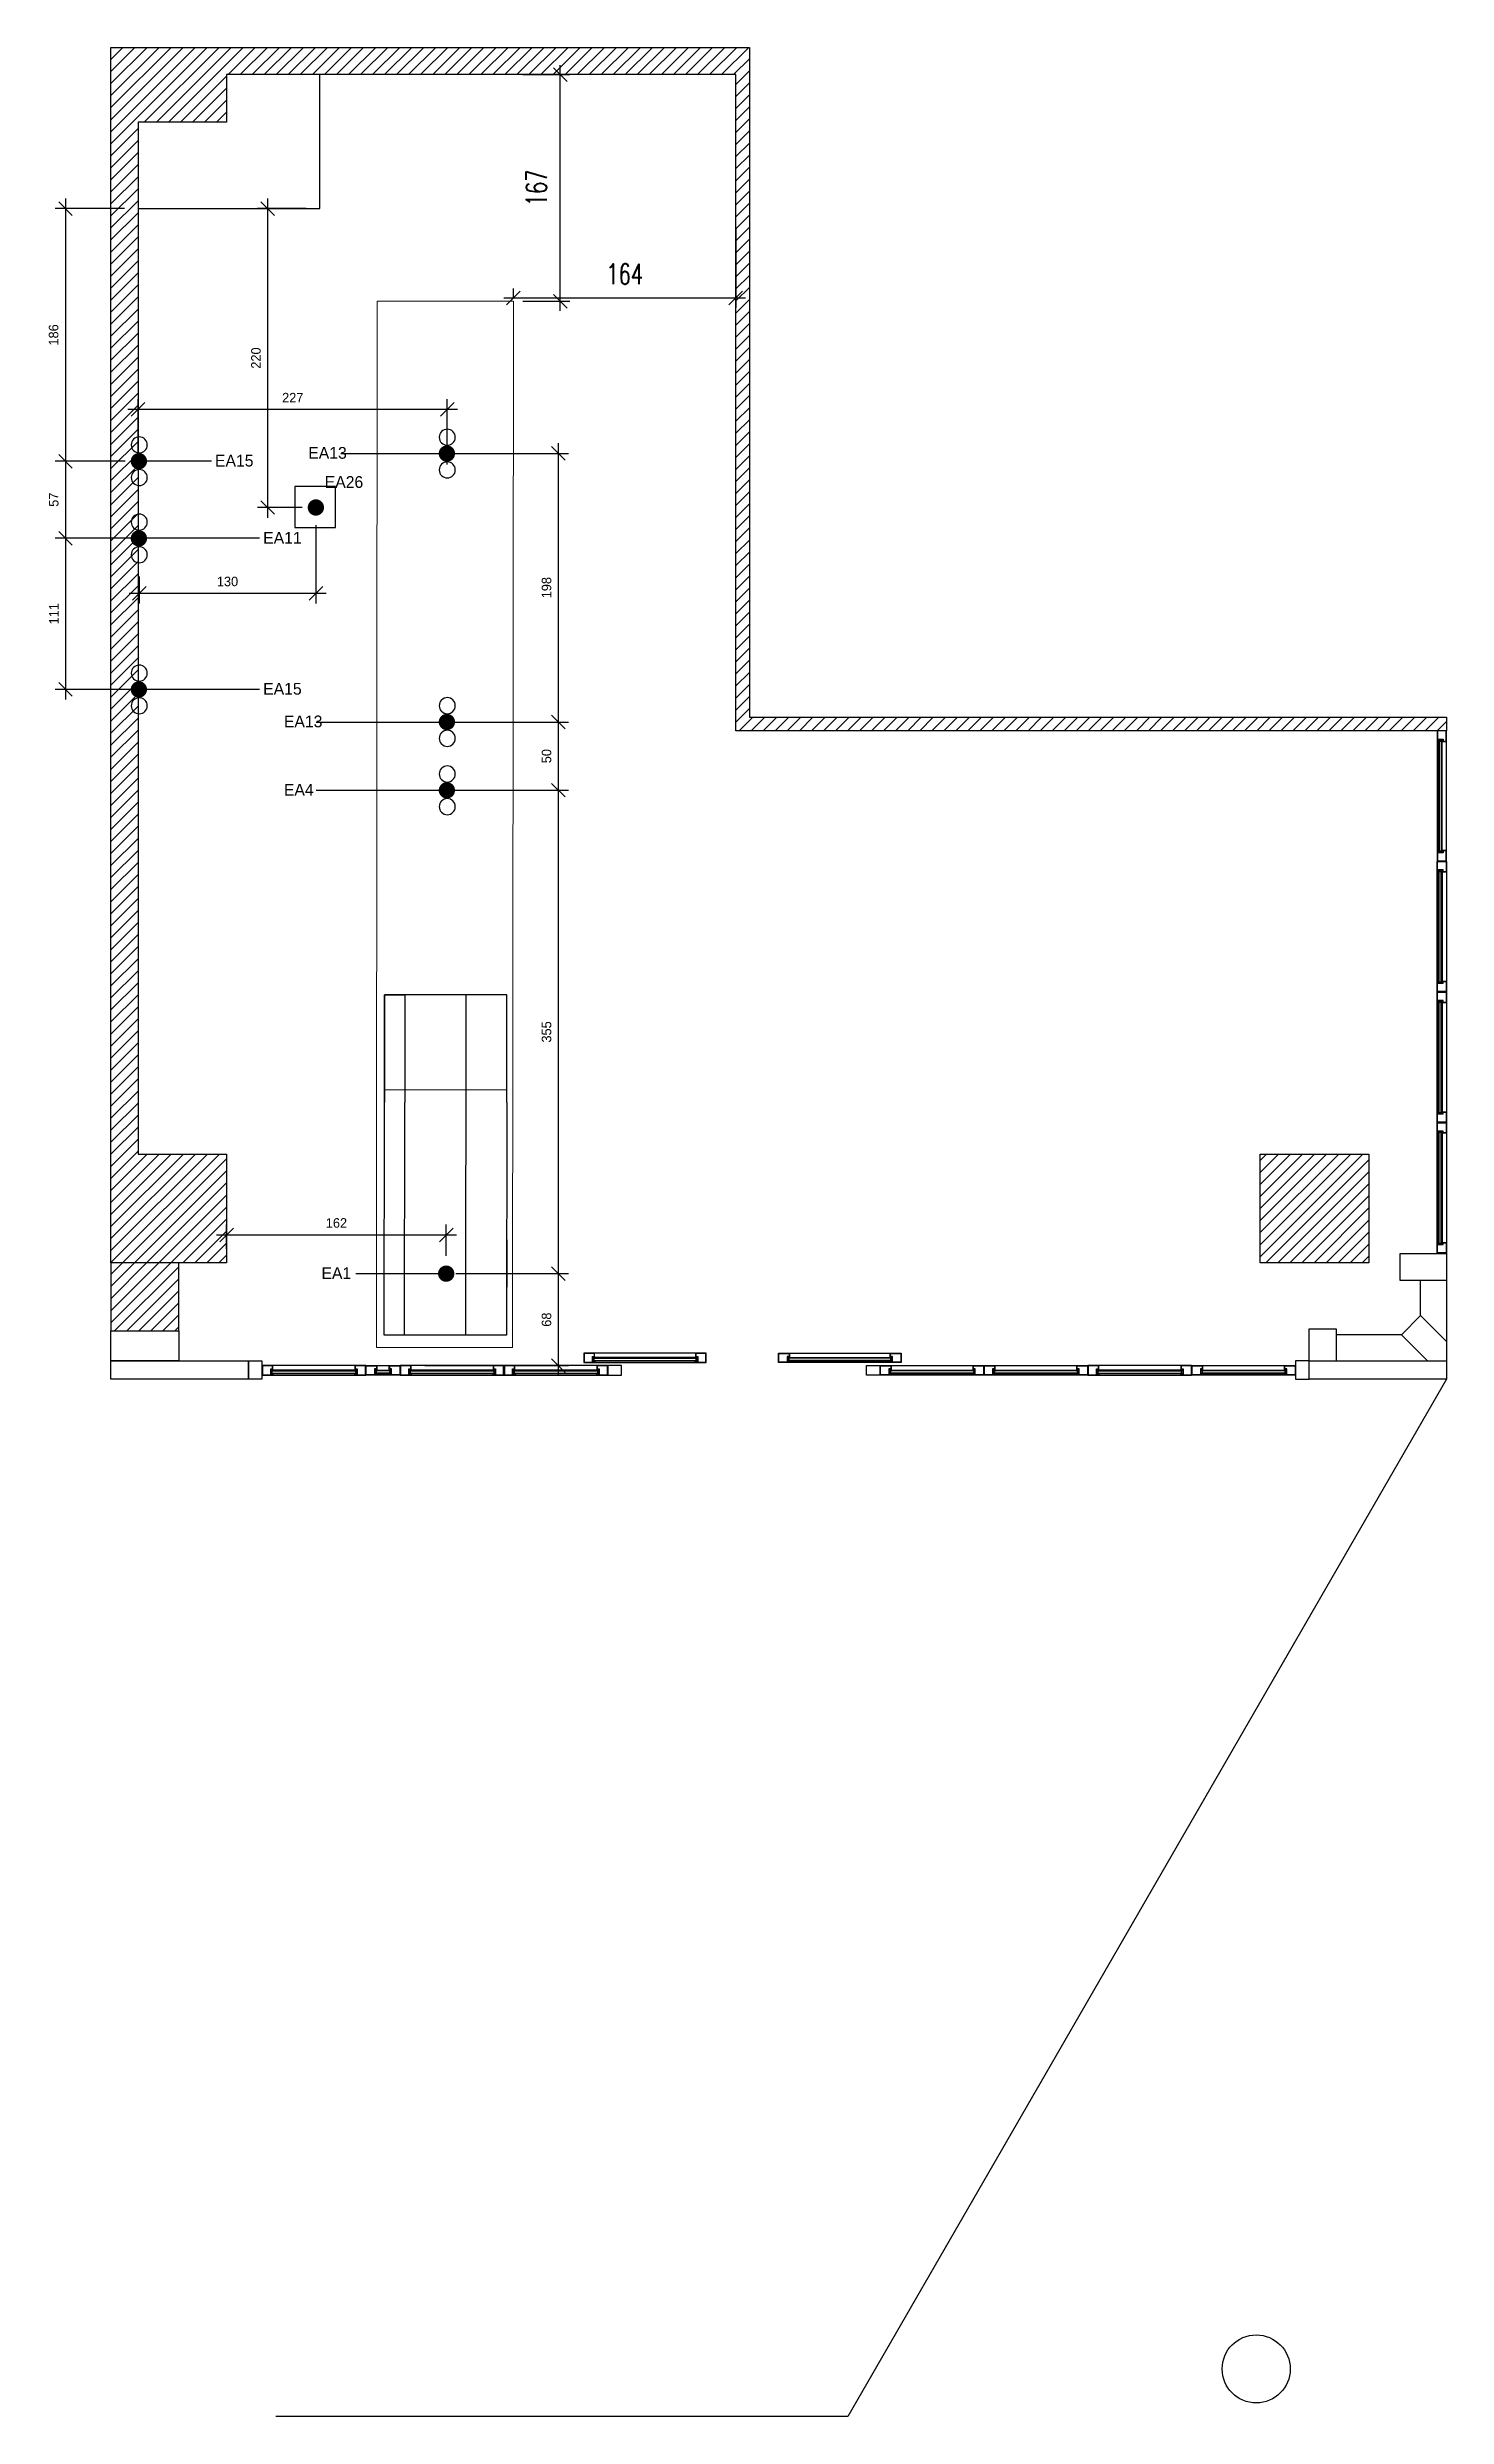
# Model space of a CAD drawing. Header units: centimetres. Extents: x 137745 to 146279, y 33619 to 36807.
# Drawn here: x 144434 to 145461, y 34345 to 36086 of the extents above; entities that cross this region are included whole.
import ezdxf

# ---------------------------------------------------------------- set-up
doc = ezdxf.new("R2010")
doc.units = ezdxf.units.CM
doc.header["$LTSCALE"] = 10
doc.header["$MEASUREMENT"] = 0
doc.header["$PDMODE"] = 3
doc.header["$PDSIZE"] = 20
doc.linetypes.add('DASHDOT', pattern=[25.4, 12.7, -6.35, 0, -6.35])
for name, color, linetype in [('141125_RT1$0$xref_4_vitrin_kaplama$0$2DCAM', 4, 'Continuous'), ('141125_RT1$0$xref_4_vitrin_kaplama$0$2DKONST2', 253, 'Continuous'), ('2DCAM', 6, 'Continuous'), ('cephe profil', 9, 'Continuous'), ('CG TASARIM LOGO', 7, 'Continuous'), ('LP-DIMENSION_INT_100', 51, 'Continuous'), ('S2000-002 Çizgi', 7, 'Continuous'), ('S2000-019 Su Tes İşaretler', 5, 'Continuous'), ('SIH', 4, 'Continuous'), ('SU', 152, 'Continuous'), ('wall', 255, 'Continuous'), ('zemin', 102, 'Continuous')]:
    doc.layers.add(name, color=color, linetype=linetype)
doc.layers.add('ARK_AHŞAP', color=45, linetype='Continuous', lineweight=15)
doc.styles.add('GP_A_104_0.00_REV09$0$TRdimension', font='simplex.shx', dxfattribs={"width": 0.7})
doc.styles.add('TAKSİM', font='GOTHIC.TTF', dxfattribs={"height": 7})
doc.dimstyles.new('AR_DIM_100', dxfattribs={"dimtxt": 7, "dimasz": 10, "dimexe": 7.5, "dimexo": 10, "dimgap": 5, "dimtad": 1, "dimtoh": 1, "dimdec": 0, "dimrnd": 0.5, "dimzin": 12, "dimdsep": 46, "dimtxsty": 'TAKSİM', "dimblk": 'OBLIQUE', "dimcen": 0.09, "dimdle": 7.5, "dimclrd": 256, "dimclre": 256, "dimclrt": 7, "dimadec": 0, "dimazin": 0, "dimtfac": 1, "dimtdec": 0, "dimtix": 1, "dimtofl": 0, "dimtmove": 0, "dimatfit": 3, "dimldrblk": 'DOT', "dimfxl": 100, "dimfxlon": 1, "dimtolj": 1, "dimtzin": 0, "dimlwd": -1, "dimlwe": -1, "dimarcsym": 0})
doc.dimstyles.new('GP_A_104_0.00_REV09$0$tr-100', dxfattribs={"dimscale": 100, "dimtxt": 0.15, "dimasz": 0.1, "dimexe": 0.07, "dimexo": 0.07, "dimgap": 0.1, "dimtad": 1, "dimdec": 0, "dimrnd": 0.5, "dimzin": 0, "dimdsep": 46, "dimtxsty": 'GP_A_104_0.00_REV09$0$TRdimension', "dimblk": 'GP_A_104_0.00_REV09$0$_Oblique', "dimcen": 0.2, "dimdle": 0.07, "dimadec": 0, "dimazin": 0, "dimtfac": 1, "dimtdec": 0, "dimtmove": 2, "dimatfit": 3, "dimldrblk": 'GP_A_104_0.00_REV09$0$_Oblique', "dimfxl": 1, "dimtolj": 1, "dimtzin": 0, "dimarcsym": 0})
pattern_1 = [(45, (5810.834, -0.0002), (-4.41941738, 4.41941738), [])]

msp = doc.modelspace()

# ---------------------------------------------------------------- texts
at = {"layer": 'SU', "style": 'TAKSİM'}
for s, p in [('EA13', (144625.4, 35783.9)), ('EA15', (144556.9, 35778.2)), ('EA26', (144637.5, 35762.5)), ('EA11', (144592.3, 35721.5)), ('EA15', (144592.3, 35610.6)), ('EA13', (144607.5, 35586.6)), ('EA4', (144607.5, 35536.4)), ('EA1', (144635.1, 35181.3))]:
    msp.add_text(s, height=8.64, dxfattribs=at).set_placement(p)

# ---------------------------------------------------------------- blocks, each defined once
blk = doc.blocks.new('A$C7E7D3E18')
at = {"layer": 'SIH', "linetype": 'Continuous', "const_width": 6}
blk.add_lwpolyline([(3, 6, 1), (9, 6, 1)], format="xyb", close=True, dxfattribs=at)
blk = doc.blocks.new('A$C6E87713E')
at = {"layer": 'S2000-019 Su Tes İşaretler'}
for centre in [(5.9, 6.3), (29.9, 6.3)]:
    blk.add_circle(centre, 5.89, dxfattribs=at)
blk.add_blockref('A$C7E7D3E18', (11.9, 0))
blk = doc.blocks.new('GP_A_104_0.00_REV09$0$_Oblique')
at = {"color": 0, "linetype": 'ByBlock', "lineweight": -2}
blk.add_line((-0.5, -0.5), (0.5, 0.5), dxfattribs=at)
blk = doc.blocks.new('*D26')
at = {"layer": 'Defpoints', "color": 0, "transparency": 16777216}
for p in [(144776.1, 36066.1), (144810.5, 36066.1), (144776.1, 35899.6)]:
    blk.add_point(p, dxfattribs=at)
at = {"layer": 'LP-DIMENSION_INT_100', "color": 0, "lineweight": -2, "transparency": 16777216}
for p, q in [((144810.5, 35892.6), (144810.5, 36073.1)), ((144783.1, 36066.1), (144817.5, 36066.1)), ((144783.1, 35899.6), (144817.5, 35899.6))]:
    blk.add_line(p, q, dxfattribs=at)
at = {"layer": 'LP-DIMENSION_INT_100', "color": 0, "lineweight": -2, "transparency": 16777216, "xscale": 10, "yscale": 10, "zscale": 10}
for p, rotation in [((144810.5, 36066.1), 90), ((144810.5, 35899.6), 270)]:
    blk.add_blockref('GP_A_104_0.00_REV09$0$_Oblique', p, dxfattribs=dict(at, rotation=rotation))
at = {"layer": 'LP-DIMENSION_INT_100', "color": 0, "transparency": 16777216, "insert": (144793, 35982.9), "char_height": 15, "attachment_point": 5, "rotation": 90, "style": 'GP_A_104_0.00_REV09$0$TRdimension'}
blk.add_mtext('\\A1;167', dxfattribs=at)
blk = doc.blocks.new('*D27')
at = {"layer": 'Defpoints', "color": 0, "transparency": 16777216}
for p in [(144939.4, 35959.7), (144776.1, 35899.6), (144939.4, 35902.1)]:
    blk.add_point(p, dxfattribs=at)
at = {"layer": 'LP-DIMENSION_INT_100', "color": 0, "lineweight": -2, "transparency": 16777216}
for p, q in [((144939.4, 35952.7), (144939.4, 35895.1)), ((144769.1, 35902.1), (144946.4, 35902.1)), ((144776.1, 35902.1), (144776.1, 35909.1))]:
    blk.add_line(p, q, dxfattribs=at)
at = {"layer": 'LP-DIMENSION_INT_100', "color": 0, "lineweight": -2, "transparency": 16777216, "xscale": 10, "yscale": 10, "zscale": 10, "rotation": 180}
blk.add_blockref('GP_A_104_0.00_REV09$0$_Oblique', (144776.1, 35902.1), dxfattribs=at)
at = {"layer": 'LP-DIMENSION_INT_100', "color": 0, "lineweight": -2, "transparency": 16777216, "xscale": 10, "yscale": 10, "zscale": 10}
blk.add_blockref('GP_A_104_0.00_REV09$0$_Oblique', (144939.4, 35902.1), dxfattribs=at)
at = {"layer": 'LP-DIMENSION_INT_100', "color": 0, "transparency": 16777216, "insert": (144857.8, 35919.6), "char_height": 15, "attachment_point": 5, "style": 'GP_A_104_0.00_REV09$0$TRdimension'}
blk.add_mtext('\\A1;164', dxfattribs=at)
blk = doc.blocks.new('_Oblique')
at = {"color": 0, "linetype": 'ByBlock', "lineweight": -2}
blk.add_line((-0.5, -0.5), (0.5, 0.5), dxfattribs=at)
blk = doc.blocks.new('*D48')
at = {"layer": 'Defpoints', "color": 0, "transparency": 16777216}
for p in [(144500.4, 35967.7), (144447.1, 35782.1), (144501, 35782.1)]:
    blk.add_point(p, dxfattribs=at)
at = {"layer": 'LP-DIMENSION_INT_100', "transparency": 16777216}
for p, q in [((144490.4, 35967.7), (144439.6, 35967.7)), ((144447.1, 35975.2), (144447.1, 35774.6)), ((144491, 35782.1), (144439.6, 35782.1))]:
    blk.add_line(p, q, dxfattribs=at)
at = {"layer": 'LP-DIMENSION_INT_100', "transparency": 16777216, "xscale": 10, "yscale": 10, "zscale": 10}
for p, rotation in [((144447.1, 35967.7), 90), ((144447.1, 35782.1), 270)]:
    blk.add_blockref('_Oblique', p, dxfattribs=dict(at, rotation=rotation))
at = {"layer": 'LP-DIMENSION_INT_100', "color": 7, "transparency": 16777216, "insert": (144438.4, 35874.9), "char_height": 7, "attachment_point": 5, "rotation": 90, "style": 'TAKSİM'}
blk.add_mtext('\\A1;186', dxfattribs=at)
blk = doc.blocks.new('_Dot')
at = {"color": 0, "linetype": 'ByBlock', "lineweight": -2}
blk.add_line((-0.5, 0), (-1, 0), dxfattribs=at)
at = {"color": 0, "linetype": 'ByBlock', "const_width": 0.5}
blk.add_lwpolyline([(-0.25, 0, 1), (0.25, 0, 1)], format="xyb", close=True, dxfattribs=at)
blk = doc.blocks.new('*D49')
at = {"layer": 'Defpoints', "color": 0, "transparency": 16777216}
for p in [(144501, 35782.1), (144447.1, 35725.5), (144545.3, 35725.5)]:
    blk.add_point(p, dxfattribs=at)
at = {"layer": 'LP-DIMENSION_INT_100', "transparency": 16777216}
for p, q in [((144447.1, 35789.6), (144447.1, 35718)), ((144491, 35782.1), (144439.6, 35782.1)), ((144535.3, 35725.5), (144439.6, 35725.5))]:
    blk.add_line(p, q, dxfattribs=at)
at = {"layer": 'LP-DIMENSION_INT_100', "transparency": 16777216, "xscale": 10, "yscale": 10, "zscale": 10}
for p, rotation in [((144447.1, 35782.1), 90), ((144447.1, 35725.5), 270)]:
    blk.add_blockref('_Oblique', p, dxfattribs=dict(at, rotation=rotation))
at = {"layer": 'LP-DIMENSION_INT_100', "color": 7, "transparency": 16777216, "insert": (144438.5, 35753.8), "char_height": 7, "attachment_point": 5, "rotation": 90, "style": 'TAKSİM'}
blk.add_mtext('\\A1;57', dxfattribs=at)
blk = doc.blocks.new('*D50')
at = {"layer": 'Defpoints', "color": 0, "transparency": 16777216}
for p in [(144545.3, 35725.5), (144447.1, 35614.5), (144545.4, 35614.5)]:
    blk.add_point(p, dxfattribs=at)
at = {"layer": 'LP-DIMENSION_INT_100', "transparency": 16777216}
for p, q in [((144535.3, 35725.5), (144439.6, 35725.5)), ((144447.1, 35733), (144447.1, 35607)), ((144535.4, 35614.5), (144439.6, 35614.5))]:
    blk.add_line(p, q, dxfattribs=at)
at = {"layer": 'LP-DIMENSION_INT_100', "transparency": 16777216, "xscale": 10, "yscale": 10, "zscale": 10}
for p, rotation in [((144447.1, 35725.5), 90), ((144447.1, 35614.5), 270)]:
    blk.add_blockref('_Oblique', p, dxfattribs=dict(at, rotation=rotation))
at = {"layer": 'LP-DIMENSION_INT_100', "color": 7, "transparency": 16777216, "insert": (144438.6, 35670), "char_height": 7, "attachment_point": 5, "rotation": 90, "style": 'TAKSİM'}
blk.add_mtext('\\A1;111', dxfattribs=at)
blk = doc.blocks.new('*D51')
at = {"layer": 'Defpoints', "color": 0, "transparency": 16777216}
for p in [(144723.7, 35185.2), (144809.1, 35185.2), (144700.9, 35117.6)]:
    blk.add_point(p, dxfattribs=at)
at = {"layer": 'LP-DIMENSION_INT_100', "transparency": 16777216}
for p, q in [((144733.7, 35185.2), (144816.6, 35185.2)), ((144809.1, 35110.1), (144809.1, 35192.7)), ((144710.9, 35117.6), (144816.6, 35117.6))]:
    blk.add_line(p, q, dxfattribs=at)
at = {"layer": 'LP-DIMENSION_INT_100', "transparency": 16777216, "xscale": 10, "yscale": 10, "zscale": 10}
for p, rotation in [((144809.1, 35185.2), 90), ((144809.1, 35117.6), 270)]:
    blk.add_blockref('_Oblique', p, dxfattribs=dict(at, rotation=rotation))
at = {"layer": 'LP-DIMENSION_INT_100', "color": 7, "transparency": 16777216, "insert": (144800.4, 35151.4), "char_height": 7, "attachment_point": 5, "rotation": 90, "style": 'TAKSİM'}
blk.add_mtext('\\A1;68', dxfattribs=at)
blk = doc.blocks.new('*D52')
at = {"layer": 'Defpoints', "color": 0, "transparency": 16777216}
for p in [(144679.3, 35540.4), (144809.1, 35540.4), (144723.7, 35185.2)]:
    blk.add_point(p, dxfattribs=at)
at = {"layer": 'LP-DIMENSION_INT_100', "transparency": 16777216}
for p, q in [((144809.1, 35177.7), (144809.1, 35547.9)), ((144709.1, 35540.4), (144816.6, 35540.4)), ((144733.7, 35185.2), (144816.6, 35185.2))]:
    blk.add_line(p, q, dxfattribs=at)
at = {"layer": 'LP-DIMENSION_INT_100', "transparency": 16777216, "xscale": 10, "yscale": 10, "zscale": 10}
for p, rotation in [((144809.1, 35540.4), 90), ((144809.1, 35185.2), 270)]:
    blk.add_blockref('_Oblique', p, dxfattribs=dict(at, rotation=rotation))
at = {"layer": 'LP-DIMENSION_INT_100', "color": 7, "transparency": 16777216, "insert": (144800.4, 35362.8), "char_height": 7, "attachment_point": 5, "rotation": 90, "style": 'TAKSİM'}
blk.add_mtext('\\A1;355', dxfattribs=at)
blk = doc.blocks.new('*D53')
at = {"layer": 'Defpoints', "color": 0, "transparency": 16777216}
for p in [(144679.3, 35590.5), (144809.1, 35590.5), (144679.3, 35540.4)]:
    blk.add_point(p, dxfattribs=at)
at = {"layer": 'LP-DIMENSION_INT_100', "transparency": 16777216}
for p, q in [((144809.1, 35532.9), (144809.1, 35598)), ((144709.1, 35590.5), (144816.6, 35590.5)), ((144709.1, 35540.4), (144816.6, 35540.4))]:
    blk.add_line(p, q, dxfattribs=at)
at = {"layer": 'LP-DIMENSION_INT_100', "transparency": 16777216, "xscale": 10, "yscale": 10, "zscale": 10}
for p, rotation in [((144809.1, 35590.5), 90), ((144809.1, 35540.4), 270)]:
    blk.add_blockref('_Oblique', p, dxfattribs=dict(at, rotation=rotation))
at = {"layer": 'LP-DIMENSION_INT_100', "color": 7, "transparency": 16777216, "insert": (144800.4, 35565.4), "char_height": 7, "attachment_point": 5, "rotation": 90, "style": 'TAKSİM'}
blk.add_mtext('\\A1;50', dxfattribs=at)
blk = doc.blocks.new('*D54')
at = {"layer": 'Defpoints', "color": 0, "transparency": 16777216}
for p in [(144688.2, 35787.8), (144809.1, 35787.8), (144679.3, 35590.5)]:
    blk.add_point(p, dxfattribs=at)
at = {"layer": 'LP-DIMENSION_INT_100', "transparency": 16777216}
for p, q in [((144809.1, 35583), (144809.1, 35795.3)), ((144709.1, 35787.8), (144816.6, 35787.8)), ((144709.1, 35590.5), (144816.6, 35590.5))]:
    blk.add_line(p, q, dxfattribs=at)
at = {"layer": 'LP-DIMENSION_INT_100', "transparency": 16777216, "xscale": 10, "yscale": 10, "zscale": 10}
for p, rotation in [((144809.1, 35787.8), 90), ((144809.1, 35590.5), 270)]:
    blk.add_blockref('_Oblique', p, dxfattribs=dict(at, rotation=rotation))
at = {"layer": 'LP-DIMENSION_INT_100', "color": 7, "transparency": 16777216, "insert": (144800.4, 35689.2), "char_height": 7, "attachment_point": 5, "rotation": 90, "style": 'TAKSİM'}
blk.add_mtext('\\A1;198', dxfattribs=at)
blk = doc.blocks.new('*D55')
at = {"layer": 'Defpoints', "color": 0, "transparency": 16777216}
for p in [(144500.4, 35820.2), (144500.4, 35769.8), (144727.5, 35769.8)]:
    blk.add_point(p, dxfattribs=at)
at = {"layer": 'LP-DIMENSION_INT_100', "transparency": 16777216}
for p, q in [((144500.4, 35779.8), (144500.4, 35827.7)), ((144727.5, 35779.8), (144727.5, 35827.7)), ((144735, 35820.2), (144492.9, 35820.2))]:
    blk.add_line(p, q, dxfattribs=at)
at = {"layer": 'LP-DIMENSION_INT_100', "transparency": 16777216, "xscale": 10, "yscale": 10, "zscale": 10, "rotation": 180}
blk.add_blockref('_Oblique', (144500.4, 35820.2), dxfattribs=at)
at = {"layer": 'LP-DIMENSION_INT_100', "transparency": 16777216, "xscale": 10, "yscale": 10, "zscale": 10}
blk.add_blockref('_Oblique', (144727.5, 35820.2), dxfattribs=at)
at = {"layer": 'LP-DIMENSION_INT_100', "color": 7, "transparency": 16777216, "insert": (144614, 35828.8), "char_height": 7, "attachment_point": 5, "style": 'TAKSİM'}
blk.add_mtext('\\A1;227', dxfattribs=at)
blk = doc.blocks.new('*D56')
at = {"layer": 'Defpoints', "color": 0, "transparency": 16777216}
for p in [(144726.7, 35213.7), (144565.4, 35193.1), (144726.7, 35188.2)]:
    blk.add_point(p, dxfattribs=at)
at = {"layer": 'LP-DIMENSION_INT_100', "transparency": 16777216}
for p, q in [((144565.4, 35203.1), (144565.4, 35221.2)), ((144726.7, 35198.2), (144726.7, 35221.2)), ((144557.9, 35213.7), (144734.2, 35213.7))]:
    blk.add_line(p, q, dxfattribs=at)
at = {"layer": 'LP-DIMENSION_INT_100', "transparency": 16777216, "xscale": 10, "yscale": 10, "zscale": 10, "rotation": 180}
blk.add_blockref('_Oblique', (144565.4, 35213.7), dxfattribs=at)
at = {"layer": 'LP-DIMENSION_INT_100', "transparency": 16777216, "xscale": 10, "yscale": 10, "zscale": 10}
blk.add_blockref('_Oblique', (144726.7, 35213.7), dxfattribs=at)
at = {"layer": 'LP-DIMENSION_INT_100', "color": 7, "transparency": 16777216, "insert": (144646.1, 35222.4), "char_height": 7, "attachment_point": 5, "style": 'TAKSİM'}
blk.add_mtext('\\A1;162', dxfattribs=at)
blk = doc.blocks.new('*D132')
at = {"layer": 'Defpoints', "color": 0, "transparency": 16777216}
for p in [(144631, 35745.1), (144501.3, 35707.5), (144501.3, 35685)]:
    blk.add_point(p, dxfattribs=at)
at = {"layer": 'LP-DIMENSION_INT_100', "transparency": 16777216}
for p, q in [((144631, 35735.1), (144631, 35677.5)), ((144638.5, 35685), (144493.8, 35685)), ((144501.3, 35697.5), (144501.3, 35677.5))]:
    blk.add_line(p, q, dxfattribs=at)
at = {"layer": 'LP-DIMENSION_INT_100', "transparency": 16777216, "xscale": 10, "yscale": 10, "zscale": 10, "rotation": 180}
blk.add_blockref('_Oblique', (144501.3, 35685), dxfattribs=at)
at = {"layer": 'LP-DIMENSION_INT_100', "transparency": 16777216, "xscale": 10, "yscale": 10, "zscale": 10}
blk.add_blockref('_Oblique', (144631, 35685), dxfattribs=at)
at = {"layer": 'LP-DIMENSION_INT_100', "color": 7, "transparency": 16777216, "insert": (144566.1, 35693.7), "char_height": 7, "attachment_point": 5, "style": 'TAKSİM'}
blk.add_mtext('\\A1;130', dxfattribs=at)
blk = doc.blocks.new('*D133')
at = {"layer": 'Defpoints', "color": 0, "transparency": 16777216}
for p in [(144595.6, 35967.7), (144633.9, 35967.7), (144631, 35748.1)]:
    blk.add_point(p, dxfattribs=at)
at = {"layer": 'LP-DIMENSION_INT_100', "transparency": 16777216}
for p, q in [((144623.9, 35967.7), (144588.1, 35967.7)), ((144595.6, 35740.6), (144595.6, 35975.2)), ((144621, 35748.1), (144588.1, 35748.1))]:
    blk.add_line(p, q, dxfattribs=at)
at = {"layer": 'LP-DIMENSION_INT_100', "transparency": 16777216, "xscale": 10, "yscale": 10, "zscale": 10}
for p, rotation in [((144595.6, 35967.7), 90), ((144595.6, 35748.1), 270)]:
    blk.add_blockref('_Oblique', p, dxfattribs=dict(at, rotation=rotation))
at = {"layer": 'LP-DIMENSION_INT_100', "color": 7, "transparency": 16777216, "insert": (144587, 35857.9), "char_height": 7, "attachment_point": 5, "rotation": 90, "style": 'TAKSİM'}
blk.add_mtext('\\A1;220', dxfattribs=at)

# ---------------------------------------------------------------- dimensions: what is measured, and where the dimension line sits
at = {"layer": 'LP-DIMENSION_INT_100', "color": 2}
for base, p1, p2, dimstyle, override, picture, middle in [((144810.5124, 36066.1401), (144776.0704, 35899.6129), (144776.0704, 36066.1401), 'GP_A_104_0.00_REV09$0$tr-100', {"dimfxl": 100, "dimfxlon": 1}, '*D26', (144793.0124, 35982.8765)), ((144447.1, 35725.5), (144501, 35782.1), (144545.3, 35725.5), 'AR_DIM_100', {"dimtmove": 1}, '*D49', (144438.5, 35753.8)), ((144809.1, 35787.8), (144679.3, 35590.5), (144688.2, 35787.8), 'AR_DIM_100', {"dimtmove": 1}, '*D54', (144800.4, 35689.2)), ((144447.1, 35614.5), (144545.3, 35725.5), (144545.4, 35614.5), 'AR_DIM_100', {"dimtmove": 1}, '*D50', (144438.6, 35670)), ((144809.1, 35590.5), (144679.3, 35540.4), (144679.3, 35590.5), 'AR_DIM_100', {"dimtmove": 1}, '*D53', (144800.4, 35565.4)), ((144809.1, 35540.4), (144723.7, 35185.2), (144679.3, 35540.4), 'AR_DIM_100', {"dimtmove": 1}, '*D52', (144800.4, 35362.8))]:
    dim = msp.add_linear_dim(base=base, p1=p1, p2=p2, angle=90, dimstyle=dimstyle, override=override, dxfattribs=at)
    dim.commit()
    dim.dimension.update_dxf_attribs({"geometry": picture, "text_midpoint": middle})
for base, p1, p2, picture, middle in [((144447.1, 35782.1), (144500.4, 35967.7), (144501, 35782.1), '*D48', (144438.4, 35874.9)), ((144595.6, 35967.7), (144631, 35748.1), (144633.9, 35967.7), '*D133', (144587, 35857.9)), ((144809.1, 35185.2), (144700.9, 35117.6), (144723.7, 35185.2), '*D51', (144800.4, 35151.4))]:
    dim = msp.add_linear_dim(base=base, p1=p1, p2=p2, angle=90, dimstyle='AR_DIM_100', dxfattribs=at)
    dim.commit()
    dim.dimension.update_dxf_attribs({"geometry": picture, "text_midpoint": middle})
dim = msp.add_linear_dim(base=(144939.4, 35902.1), p1=(144776.1, 35899.6), p2=(144939.4, 35959.7), dimstyle='GP_A_104_0.00_REV09$0$tr-100', override={"dimfxl": 100, "dimfxlon": 1}, dxfattribs=at)
dim.commit()
dim.dimension.update_dxf_attribs({"geometry": '*D27', "text_midpoint": (144857.8, 35919.6)})
for base, p1, p2, picture, middle in [((144500.4, 35820.2), (144727.5, 35769.8), (144500.4, 35769.8), '*D55', (144614, 35828.8)), ((144501.3, 35685), (144631, 35745.1), (144501.3, 35707.5), '*D132', (144566.1, 35693.7)), ((144726.7, 35213.7), (144565.4, 35193.1), (144726.7, 35188.2), '*D56', (144646.1, 35222.4))]:
    dim = msp.add_linear_dim(base=base, p1=p1, p2=p2, dimstyle='AR_DIM_100', dxfattribs=at)
    dim.commit()
    dim.dimension.update_dxf_attribs({"geometry": picture, "text_midpoint": middle})

# ---------------------------------------------------------------- hatches: boundary and pattern name
at = {"layer": 'LP-DIMENSION_INT_100'}
h = msp.add_hatch(dxfattribs=at)
h.set_pattern_fill('ANSI31', color=253, scale=50)
h.set_pattern_definition(pattern_1)
h.paths.add_polyline_path([(144565.4, 35193.1), (144480.4, 35193.1), (144480.4, 36086.1), (144949.4, 36086.1), (144949.4, 35594.1), (145461.4, 35594.1), (145461.4, 35584.1), (144939.4, 35584.1), (144939.4, 36066.1), (144565.4, 36066.1), (144565.4, 36031.1), (144500.4, 36031.1), (144500.4, 35273.1), (144565.4, 35273.1)])
h = msp.add_hatch(dxfattribs=at)
h.set_pattern_fill('ANSI31', color=253, scale=50)
h.set_pattern_definition(pattern_1)
h.paths.add_polyline_path([(145324.4, 35273.1), (145404.4, 35273.1), (145404.4, 35193.1), (145324.4, 35193.1)])
h = msp.add_hatch(dxfattribs=at)
h.set_pattern_fill('ANSI31', color=253, scale=50)
h.set_pattern_definition(pattern_1)
h.paths.add_polyline_path([(144480.4, 35143.1), (144530.4, 35143.1), (144530.4, 35193.1), (144480.4, 35193.1)])

# ---------------------------------------------------------------- linework, layer by layer
msp.add_line((144741.1, 35140), (144741.3, 35390))
msp.add_lwpolyline([(144645.5, 35733.5), (144645.5, 35763.5), (144615.5, 35763.5), (144615.5, 35733.5)], close=True)
msp.add_lwpolyline([(145404.4, 35273.1), (145404.4, 35193.1), (145324.4, 35193.1), (145324.4, 35273.1), (145404.4, 35273.1)])
msp.add_circle((145321.6, 34380.5), 25)
at = {"layer": '141125_RT1$0$xref_4_vitrin_kaplama$0$2DCAM'}
for p, q in [((145454.4, 35575.8), (145454.4, 35496.4)), ((145461.4, 35496.1), (145461.4, 35576.1)), ((145454.4, 35400.4), (145454.4, 35479.8)), ((145461.4, 35480.1), (145461.4, 35400.1)), ((145454.4, 35304.4), (145454.4, 35383.8)), ((145461.4, 35384.1), (145461.4, 35304.1)), ((145454.4, 35208.4), (145454.4, 35288.1)), ((145461.4, 35288.4), (145461.4, 35208.1)), ((144909.7, 35126.9), (144835.7, 35126.9)), ((144978.8, 35126.9), (145052.8, 35126.9)), ((144659.7, 35117.6), (144599.4, 35117.6)), ((144599.7, 35110.6), (144659.4, 35110.6)), ((144675.7, 35117.6), (144684.9, 35117.6)), ((144684.6, 35110.6), (144676, 35110.6)), ((144761.2, 35117.6), (144700.9, 35117.6)), ((144701.2, 35110.6), (144760.9, 35110.6)), ((144837.4, 35117.6), (144777.2, 35117.6)), ((144777.5, 35110.6), (144837.1, 35110.6)), ((144836, 35119.9), (144909.4, 35119.9)), ((145052.5, 35119.9), (144979.1, 35119.9)), ((145053.4, 35117.6), (145113.7, 35117.6)), ((145113.4, 35110.6), (145053.7, 35110.6)), ((145129.7, 35117.6), (145189.9, 35117.6)), ((145189.6, 35110.6), (145130, 35110.6)), ((145266.2, 35117.6), (145205.9, 35117.6)), ((145206.2, 35110.6), (145265.9, 35110.6)), ((145282.2, 35117.6), (145342.4, 35117.6)), ((145342.1, 35110.6), (145282.5, 35110.6))]:
    msp.add_line(p, q, dxfattribs=at)
for points in [[(145455.3, 35494.7), (145455.3, 35577.5), (145455.9, 35577.5), (145455.9, 35494.7)], [(145455.9, 35577.5), (145455.9, 35576.5), (145457.5, 35576.5), (145457.5, 35577.5)], [(145457.5, 35577.5), (145457.5, 35494.7)], [(145458.1, 35494.7), (145458.1, 35577.5)], [(145457.5, 35494.7), (145457.5, 35495.7), (145455.9, 35495.7), (145455.9, 35494.7)], [(145455.3, 35481.5), (145455.3, 35398.7), (145455.9, 35398.7), (145455.9, 35481.5)], [(145457.5, 35481.5), (145457.5, 35480.5), (145455.9, 35480.5), (145455.9, 35481.5)], [(145457.5, 35398.7), (145457.5, 35481.5)], [(145458.1, 35481.5), (145458.1, 35398.7)], [(145455.9, 35398.7), (145455.9, 35399.7), (145457.5, 35399.7), (145457.5, 35398.7)], [(145455.3, 35385.5), (145455.3, 35302.7), (145455.9, 35302.7), (145455.9, 35385.5)], [(145457.5, 35385.5), (145457.5, 35384.5), (145455.9, 35384.5), (145455.9, 35385.5)], [(145457.5, 35302.7), (145457.5, 35385.5)], [(145458.1, 35385.5), (145458.1, 35302.7)], [(145455.9, 35302.7), (145455.9, 35303.7), (145457.5, 35303.7), (145457.5, 35302.7)], [(145455.3, 35289.8), (145455.3, 35206.7), (145455.9, 35206.7), (145455.9, 35289.8)], [(145457.5, 35289.8), (145457.5, 35288.8), (145455.9, 35288.8), (145455.9, 35289.8)], [(145457.5, 35206.7), (145457.5, 35289.8)], [(145458.1, 35289.8), (145458.1, 35206.7)], [(145455.9, 35206.7), (145455.9, 35207.7), (145457.5, 35207.7), (145457.5, 35206.7)], [(144661.1, 35114.3), (144598, 35114.3)], [(144598, 35112.1), (144599, 35112.1), (144599, 35113.7), (144598, 35113.7)], [(144598, 35113.7), (144661.1, 35113.7)], [(144661.1, 35111.5), (144598, 35111.5), (144598, 35112.1), (144661.1, 35112.1)], [(144661.1, 35113.7), (144660.1, 35113.7), (144660.1, 35112.1), (144661.1, 35112.1)], [(144674.3, 35114.3), (144686.3, 35114.3)], [(144674.3, 35113.7), (144675.3, 35113.7), (144675.3, 35112.1), (144674.3, 35112.1)], [(144686.3, 35113.7), (144674.3, 35113.7)], [(144674.3, 35111.5), (144686.3, 35111.5), (144686.3, 35112.1), (144674.3, 35112.1)], [(144686.3, 35112.1), (144685.3, 35112.1), (144685.3, 35113.7), (144686.3, 35113.7)], [(144762.6, 35114.3), (144699.5, 35114.3)], [(144699.5, 35112.1), (144700.5, 35112.1), (144700.5, 35113.7), (144699.5, 35113.7)], [(144699.5, 35113.7), (144761.6, 35113.7)], [(144762.6, 35111.5), (144699.5, 35111.5), (144699.5, 35112.1), (144761.6, 35112.1)], [(144762.6, 35113.7), (144761.6, 35113.7), (144761.6, 35112.1), (144762.6, 35112.1)], [(144838.8, 35114.3), (144775.8, 35114.3)], [(144775.8, 35112.1), (144776.8, 35112.1), (144776.8, 35113.7), (144775.8, 35113.7)], [(144775.8, 35113.7), (144838.8, 35113.7)], [(144838.8, 35111.5), (144775.8, 35111.5), (144775.8, 35112.1), (144838.8, 35112.1)], [(144911.1, 35123.6), (144834.3, 35123.6)], [(144834.3, 35121.4), (144835.3, 35121.4), (144835.3, 35123), (144834.3, 35123)], [(144834.3, 35123), (144911.1, 35123)], [(144911.1, 35120.8), (144834.3, 35120.8), (144834.3, 35121.4), (144911.1, 35121.4)], [(144838.8, 35113.7), (144837.8, 35113.7), (144837.8, 35112.1), (144838.8, 35112.1)], [(144911.1, 35123), (144910.1, 35123), (144910.1, 35121.4), (144911.1, 35121.4)], [(144977.4, 35123.6), (145054.2, 35123.6)], [(144977.4, 35123), (144978.4, 35123), (144978.4, 35121.4), (144977.4, 35121.4)], [(145054.2, 35123), (144977.4, 35123)], [(144977.4, 35120.8), (145054.2, 35120.8), (145054.2, 35121.4), (144977.4, 35121.4)], [(145052, 35114.3), (145115.1, 35114.3)], [(145052, 35113.7), (145053, 35113.7), (145053, 35112.1), (145052, 35112.1)], [(145115.1, 35113.7), (145052, 35113.7)], [(145052, 35111.5), (145115.1, 35111.5), (145115.1, 35112.1), (145052, 35112.1)], [(145054.2, 35121.4), (145053.2, 35121.4), (145053.2, 35123), (145054.2, 35123)], [(145115.1, 35112.1), (145114.1, 35112.1), (145114.1, 35113.7), (145115.1, 35113.7)], [(145128.3, 35114.3), (145191.3, 35114.3)], [(145128.3, 35113.7), (145129.3, 35113.7), (145129.3, 35112.1), (145128.3, 35112.1)], [(145128.3, 35111.5), (145191.3, 35111.5), (145191.3, 35112.1), (145129.3, 35112.1)], [(145191.3, 35113.7), (145129.3, 35113.7)], [(145191.3, 35112.1), (145190.3, 35112.1), (145190.3, 35113.7), (145191.3, 35113.7)], [(145267.6, 35114.3), (145204.5, 35114.3)], [(145204.5, 35112.1), (145205.5, 35112.1), (145205.5, 35113.7), (145204.5, 35113.7)], [(145204.5, 35113.7), (145267.6, 35113.7)], [(145267.6, 35111.5), (145204.5, 35111.5), (145204.5, 35112.1), (145267.6, 35112.1)], [(145267.6, 35113.7), (145266.6, 35113.7), (145266.6, 35112.1), (145267.6, 35112.1)], [(145280.8, 35114.3), (145343.8, 35114.3)], [(145280.8, 35113.7), (145281.8, 35113.7), (145281.8, 35112.1), (145280.8, 35112.1)], [(145343.8, 35113.7), (145280.8, 35113.7)], [(145280.8, 35111.5), (145343.8, 35111.5), (145343.8, 35112.1), (145280.8, 35112.1)], [(145343.8, 35112.1), (145342.8, 35112.1), (145342.8, 35113.7), (145343.8, 35113.7)]]:
    msp.add_lwpolyline(points, dxfattribs=at)
at = {"layer": '141125_RT1$0$xref_4_vitrin_kaplama$0$2DKONST2'}
for points in [[(145454.9, 35577.5), (145458.7, 35577.5), (145458.7, 35576.1), (145461.4, 35576.1), (145461.4, 35583.1), (145461.4, 35583.1), (145461.4, 35584.1), (145454.9, 35584.1), (145454.9, 35584.1), (145454.4, 35584.1), (145454.4, 35575.8), (145454.9, 35575.8)], [(145454.7, 35577.8), (145459, 35577.8), (145459, 35576.4), (145461.2, 35576.4), (145461.2, 35582.9), (145461.2, 35582.9), (145461.2, 35583.9), (145454.7, 35583.9)], [(145454.4, 35489.1), (145454.4, 35488.1), (145460.9, 35488.1), (145460.9, 35488.1), (145461.4, 35488.1), (145461.4, 35496.1), (145458.7, 35496.1), (145458.7, 35494.7), (145454.9, 35494.7), (145454.9, 35496.4), (145454.4, 35496.4), (145454.4, 35489.1)], [(145454.7, 35489.4), (145454.7, 35488.4), (145461.2, 35488.4), (145461.2, 35495.9), (145459, 35495.9), (145459, 35494.5), (145454.7, 35494.5), (145454.7, 35489.4)], [(145454.4, 35487.1), (145454.4, 35488.1), (145460.9, 35488.1), (145460.9, 35488.1), (145461.4, 35488.1), (145461.4, 35480.1), (145458.7, 35480.1), (145458.7, 35481.5), (145454.9, 35481.5), (145454.9, 35479.8), (145454.4, 35479.8), (145454.4, 35487.1)], [(145454.7, 35486.9), (145454.7, 35487.9), (145461.2, 35487.9), (145461.2, 35480.4), (145459, 35480.4), (145459, 35481.8), (145454.7, 35481.8), (145454.7, 35486.9)], [(145454.9, 35398.7), (145458.7, 35398.7), (145458.7, 35400.1), (145461.4, 35400.1), (145461.4, 35393.1), (145461.4, 35393.1), (145461.4, 35392.1), (145454.9, 35392.1), (145454.9, 35392.1), (145454.4, 35392.1), (145454.4, 35400.4), (145454.9, 35400.4)], [(145454.4, 35391.1), (145454.4, 35392.1), (145460.9, 35392.1), (145460.9, 35392.1), (145461.4, 35392.1), (145461.4, 35384.1), (145458.7, 35384.1), (145458.7, 35385.5), (145454.9, 35385.5), (145454.9, 35383.8), (145454.4, 35383.8), (145454.4, 35391.1)], [(145454.7, 35398.5), (145459, 35398.5), (145459, 35399.9), (145461.2, 35399.9), (145461.2, 35393.4), (145461.2, 35393.4), (145461.2, 35392.4), (145454.7, 35392.4)], [(145454.7, 35390.9), (145454.7, 35391.9), (145461.2, 35391.9), (145461.2, 35384.4), (145459, 35384.4), (145459, 35385.8), (145454.7, 35385.8), (145454.7, 35390.9)], [(145454.9, 35302.7), (145458.7, 35302.7), (145458.7, 35304.1), (145461.4, 35304.1), (145461.4, 35297.1), (145461.4, 35297.1), (145461.4, 35296.1), (145454.9, 35296.1), (145454.9, 35296.1), (145454.4, 35296.1), (145454.4, 35304.4), (145454.9, 35304.4)], [(145454.7, 35302.5), (145459, 35302.5), (145459, 35303.9), (145461.2, 35303.9), (145461.2, 35297.4), (145461.2, 35297.4), (145461.2, 35296.4), (145454.7, 35296.4)], [(145454.4, 35295.4), (145454.4, 35296.4), (145460.9, 35296.4), (145460.9, 35296.4), (145461.4, 35296.4), (145461.4, 35288.4), (145458.7, 35288.4), (145458.7, 35289.8), (145454.9, 35289.8), (145454.9, 35288.1), (145454.4, 35288.1), (145454.4, 35295.4)], [(145454.7, 35295.1), (145454.7, 35296.1), (145461.2, 35296.1), (145461.2, 35288.6), (145459, 35288.6), (145459, 35290), (145454.7, 35290), (145454.7, 35295.1)], [(145454.9, 35206.7), (145458.7, 35206.7), (145458.7, 35208.1), (145461.4, 35208.1), (145461.4, 35201.1), (145461.4, 35201.1), (145461.4, 35200.1), (145454.9, 35200.1), (145454.9, 35200.1), (145454.4, 35200.1), (145454.4, 35208.4), (145454.9, 35208.4)], [(145454.7, 35206.5), (145459, 35206.5), (145459, 35207.9), (145461.2, 35207.9), (145461.2, 35201.4), (145461.2, 35201.4), (145461.2, 35200.4), (145454.7, 35200.4)], [(144834.3, 35120.4), (144834.3, 35124.2), (144835.7, 35124.2), (144835.7, 35126.9), (144828.7, 35126.9), (144828.7, 35126.9), (144827.7, 35126.9), (144827.7, 35120.4), (144827.7, 35120.4), (144827.7, 35119.9), (144836, 35119.9), (144836, 35120.4)], [(144916.7, 35119.9), (144917.7, 35119.9), (144917.7, 35126.4), (144917.7, 35126.4), (144917.7, 35126.9), (144909.7, 35126.9), (144909.7, 35124.2), (144911.1, 35124.2), (144911.1, 35120.4), (144909.4, 35120.4), (144909.4, 35119.9), (144916.7, 35119.9)], [(144971.8, 35119.9), (144970.8, 35119.9), (144970.8, 35126.4), (144970.8, 35126.4), (144970.8, 35126.9), (144978.8, 35126.9), (144978.8, 35124.2), (144977.4, 35124.2), (144977.4, 35120.4), (144979.1, 35120.4), (144979.1, 35119.9), (144971.8, 35119.9)], [(145054.2, 35120.4), (145054.2, 35124.2), (145052.8, 35124.2), (145052.8, 35126.9), (145059.8, 35126.9), (145059.8, 35126.9), (145060.8, 35126.9), (145060.8, 35120.4), (145060.8, 35120.4), (145060.8, 35119.9), (145052.5, 35119.9), (145052.5, 35120.4)], [(144598, 35111.1), (144598, 35114.9), (144599.4, 35114.9), (144599.4, 35117.6), (144592.4, 35117.6), (144592.4, 35117.6), (144591.4, 35117.6), (144591.4, 35111.1), (144591.4, 35111.1), (144591.4, 35110.6), (144599.7, 35110.6), (144599.7, 35111.1)], [(144597.8, 35110.9), (144597.8, 35115.2), (144599.2, 35115.2), (144599.2, 35117.4), (144592.7, 35117.4), (144592.7, 35117.4), (144591.7, 35117.4), (144591.7, 35110.9)], [(144666.7, 35110.6), (144667.7, 35110.6), (144667.7, 35117.1), (144667.7, 35117.1), (144667.7, 35117.6), (144659.7, 35117.6), (144659.7, 35114.9), (144661.1, 35114.9), (144661.1, 35111.1), (144659.4, 35111.1), (144659.4, 35110.6), (144666.7, 35110.6)], [(144666.4, 35110.9), (144667.4, 35110.9), (144667.4, 35117.4), (144659.9, 35117.4), (144659.9, 35115.2), (144661.3, 35115.2), (144661.3, 35110.9), (144666.4, 35110.9)], [(144668.7, 35110.6), (144667.7, 35110.6), (144667.7, 35117.1), (144667.7, 35117.1), (144667.7, 35117.6), (144675.7, 35117.6), (144675.7, 35114.9), (144674.3, 35114.9), (144674.3, 35111.1), (144676, 35111.1), (144676, 35110.6), (144668.7, 35110.6)], [(144668.9, 35110.9), (144667.9, 35110.9), (144667.9, 35117.4), (144675.4, 35117.4), (144675.4, 35115.2), (144674, 35115.2), (144674, 35110.9), (144668.9, 35110.9)], [(144686.3, 35111.1), (144686.3, 35114.9), (144684.9, 35114.9), (144684.9, 35117.6), (144691.9, 35117.6), (144691.9, 35117.6), (144692.9, 35117.6), (144692.9, 35111.1), (144692.9, 35111.1), (144692.9, 35110.6), (144684.6, 35110.6), (144684.6, 35111.1)], [(144686.6, 35110.9), (144686.6, 35115.2), (144685.2, 35115.2), (144685.2, 35117.4), (144691.7, 35117.4), (144691.7, 35117.4), (144692.7, 35117.4), (144692.7, 35110.9)], [(144699.5, 35111.1), (144699.5, 35114.9), (144700.9, 35114.9), (144700.9, 35117.6), (144693.9, 35117.6), (144693.9, 35117.6), (144692.9, 35117.6), (144692.9, 35111.1), (144692.9, 35111.1), (144692.9, 35110.6), (144701.2, 35110.6), (144701.2, 35111.1)], [(144699.3, 35110.9), (144699.3, 35115.2), (144700.7, 35115.2), (144700.7, 35117.4), (144694.2, 35117.4), (144694.2, 35117.4), (144693.2, 35117.4), (144693.2, 35110.9)], [(144768.2, 35110.6), (144769.2, 35110.6), (144769.2, 35117.1), (144769.2, 35117.1), (144769.2, 35117.6), (144761.2, 35117.6), (144761.2, 35114.9), (144762.6, 35114.9), (144762.6, 35111.1), (144760.9, 35111.1), (144760.9, 35110.6), (144768.2, 35110.6)], [(144767.9, 35110.9), (144768.9, 35110.9), (144768.9, 35117.4), (144761.4, 35117.4), (144761.4, 35115.2), (144762.8, 35115.2), (144762.8, 35110.9), (144767.9, 35110.9)], [(144775.8, 35111.1), (144775.8, 35114.9), (144777.2, 35114.9), (144777.2, 35117.6), (144770.2, 35117.6), (144770.2, 35117.6), (144769.2, 35117.6), (144769.2, 35111.1), (144769.2, 35111.1), (144769.2, 35110.6), (144777.5, 35110.6), (144777.5, 35111.1)], [(144775.5, 35110.9), (144775.5, 35115.2), (144776.9, 35115.2), (144776.9, 35117.4), (144770.4, 35117.4), (144770.4, 35117.4), (144769.4, 35117.4), (144769.4, 35110.9)], [(144834.1, 35120.1), (144834.1, 35124.4), (144835.5, 35124.4), (144835.5, 35126.6), (144829, 35126.6), (144829, 35126.6), (144828, 35126.6), (144828, 35120.1)], [(144844.4, 35110.6), (144845.4, 35110.6), (144845.4, 35117.1), (144845.4, 35117.1), (144845.4, 35117.6), (144837.4, 35117.6), (144837.4, 35114.9), (144838.8, 35114.9), (144838.8, 35111.1), (144837.1, 35111.1), (144837.1, 35110.6), (144844.4, 35110.6)], [(144844.2, 35110.9), (144845.2, 35110.9), (144845.2, 35117.4), (144837.7, 35117.4), (144837.7, 35115.2), (144839.1, 35115.2), (144839.1, 35110.9), (144844.2, 35110.9)], [(144916.5, 35120.1), (144917.5, 35120.1), (144917.5, 35126.6), (144910, 35126.6), (144910, 35124.4), (144911.4, 35124.4), (144911.4, 35120.1), (144916.5, 35120.1)], [(144972.1, 35120.1), (144971.1, 35120.1), (144971.1, 35126.6), (144978.6, 35126.6), (144978.6, 35124.4), (144977.2, 35124.4), (144977.2, 35120.1), (144972.1, 35120.1)], [(145046.4, 35110.6), (145045.4, 35110.6), (145045.4, 35117.1), (145045.4, 35117.1), (145045.4, 35117.6), (145053.4, 35117.6), (145053.4, 35114.9), (145052, 35114.9), (145052, 35111.1), (145053.7, 35111.1), (145053.7, 35110.6), (145046.4, 35110.6)], [(145046.7, 35110.9), (145045.7, 35110.9), (145045.7, 35117.4), (145053.2, 35117.4), (145053.2, 35115.2), (145051.8, 35115.2), (145051.8, 35110.9), (145046.7, 35110.9)], [(145054.5, 35120.1), (145054.5, 35124.4), (145053.1, 35124.4), (145053.1, 35126.6), (145059.6, 35126.6), (145059.6, 35126.6), (145060.6, 35126.6), (145060.6, 35120.1)], [(145115.1, 35111.1), (145115.1, 35114.9), (145113.7, 35114.9), (145113.7, 35117.6), (145120.7, 35117.6), (145120.7, 35117.6), (145121.7, 35117.6), (145121.7, 35111.1), (145121.7, 35111.1), (145121.7, 35110.6), (145113.4, 35110.6), (145113.4, 35111.1)], [(145115.3, 35110.9), (145115.3, 35115.2), (145113.9, 35115.2), (145113.9, 35117.4), (145120.4, 35117.4), (145120.4, 35117.4), (145121.4, 35117.4), (145121.4, 35110.9)], [(145122.7, 35110.6), (145121.7, 35110.6), (145121.7, 35117.1), (145121.7, 35117.1), (145121.7, 35117.6), (145129.7, 35117.6), (145129.7, 35114.9), (145128.3, 35114.9), (145128.3, 35111.1), (145130, 35111.1), (145130, 35110.6), (145122.7, 35110.6)], [(145122.9, 35110.9), (145121.9, 35110.9), (145121.9, 35117.4), (145129.4, 35117.4), (145129.4, 35115.2), (145128, 35115.2), (145128, 35110.9), (145122.9, 35110.9)], [(145191.3, 35111.1), (145191.3, 35114.9), (145189.9, 35114.9), (145189.9, 35117.6), (145196.9, 35117.6), (145196.9, 35117.6), (145197.9, 35117.6), (145197.9, 35111.1), (145197.9, 35111.1), (145197.9, 35110.6), (145189.6, 35110.6), (145189.6, 35111.1)], [(145191.6, 35110.9), (145191.6, 35115.2), (145190.2, 35115.2), (145190.2, 35117.4), (145196.7, 35117.4), (145196.7, 35117.4), (145197.7, 35117.4), (145197.7, 35110.9)], [(145204.5, 35111.1), (145204.5, 35114.9), (145205.9, 35114.9), (145205.9, 35117.6), (145198.9, 35117.6), (145198.9, 35117.6), (145197.9, 35117.6), (145197.9, 35111.1), (145197.9, 35111.1), (145197.9, 35110.6), (145206.2, 35110.6), (145206.2, 35111.1)], [(145204.3, 35110.9), (145204.3, 35115.2), (145205.7, 35115.2), (145205.7, 35117.4), (145199.2, 35117.4), (145199.2, 35117.4), (145198.2, 35117.4), (145198.2, 35110.9)], [(145273.2, 35110.6), (145274.2, 35110.6), (145274.2, 35117.1), (145274.2, 35117.1), (145274.2, 35117.6), (145266.2, 35117.6), (145266.2, 35114.9), (145267.6, 35114.9), (145267.6, 35111.1), (145265.9, 35111.1), (145265.9, 35110.6), (145273.2, 35110.6)], [(145273, 35110.9), (145274, 35110.9), (145274, 35117.4), (145266.5, 35117.4), (145266.5, 35115.2), (145267.9, 35115.2), (145267.9, 35110.9), (145273, 35110.9)], [(145275.2, 35110.6), (145274.2, 35110.6), (145274.2, 35117.1), (145274.2, 35117.1), (145274.2, 35117.6), (145282.2, 35117.6), (145282.2, 35114.9), (145280.8, 35114.9), (145280.8, 35111.1), (145282.5, 35111.1), (145282.5, 35110.6), (145275.2, 35110.6)], [(145275.5, 35110.9), (145274.5, 35110.9), (145274.5, 35117.4), (145282, 35117.4), (145282, 35115.2), (145280.6, 35115.2), (145280.6, 35110.9), (145275.5, 35110.9)], [(145343.8, 35111.1), (145343.8, 35114.9), (145342.4, 35114.9), (145342.4, 35117.6), (145349.4, 35117.6), (145349.4, 35117.6), (145350.4, 35117.6), (145350.4, 35111.1), (145350.4, 35111.1), (145350.4, 35110.6), (145342.1, 35110.6), (145342.1, 35111.1)], [(145344.1, 35110.9), (145344.1, 35115.2), (145342.7, 35115.2), (145342.7, 35117.4), (145349.2, 35117.4), (145349.2, 35117.4), (145350.2, 35117.4), (145350.2, 35110.9)]]:
    msp.add_lwpolyline(points, close=True, dxfattribs=at)
at = {"layer": '2DCAM'}
for points in [[(144581.4, 35121.1), (144581.4, 35107.6), (144480.4, 35107.6), (144480.4, 35121.1), (144581.4, 35121.1)], [(145461.4, 35121.1), (145461.4, 35107.6), (145360.4, 35107.6), (145360.4, 35121.1), (145461.4, 35121.1)]]:
    msp.add_lwpolyline(points, dxfattribs=at)
at = {"layer": 'ARK_AHŞAP'}
msp.add_lwpolyline([(144675.4, 35131), (144775.4, 35130.9), (144776.1, 35899.6), (144676.1, 35899.7), (144675.5, 35242.9), (144675.5, 35242.9)], close=True, dxfattribs=at)
at = {"layer": 'cephe profil'}
for p, q in [((145442.3, 35154.4), (145442.3, 35180.1)), ((145428.2, 35140.2), (145380.4, 35140.2))]:
    msp.add_line(p, q, dxfattribs=at)
for points in [[(145461.4, 35180.1), (145427.4, 35180.1), (145427.4, 35200.1), (145461.4, 35200.1)], [(145461.4, 35200.1), (145461.4, 35121.1)], [(145360.4, 35121.1), (145360.4, 35144.6), (145380.4, 35144.6), (145380.4, 35121.1)], [(145447.3, 35121.1), (145428.2, 35140.2), (145442.3, 35154.4), (145461.4, 35135.3)], [(144530.4, 35143.1), (144530.4, 35121.1), (144480.4, 35121.1), (144480.4, 35143.1), (144530.4, 35143.1)]]:
    msp.add_lwpolyline(points, dxfattribs=at)
at = {"layer": 'CG TASARIM LOGO'}
msp.add_line((144771.3, 35320.1), (144681.3, 35320.2), dxfattribs=at)
at = {"layer": 'LP-DIMENSION_INT_100', "color": 2}
for points in [[(144565.4, 35193.1), (144480.4, 35193.1), (144480.4, 36086.1), (144949.4, 36086.1), (144949.4, 35594.1), (145461.4, 35594.1), (145461.4, 35584.1), (144939.4, 35584.1), (144939.4, 36066.1), (144565.4, 36066.1), (144565.4, 36031.1), (144500.4, 36031.1), (144500.4, 35273.1), (144565.4, 35273.1)], [(145324.4, 35273.1), (145404.4, 35273.1), (145404.4, 35193.1), (145324.4, 35193.1)], [(144581.4, 35121.1), (144591.4, 35121.1), (144591.4, 35107.6), (144581.4, 35107.6)], [(144845.4, 35110.6), (144855.4, 35110.6), (144855.4, 35117.6), (144845.4, 35117.6)], [(145045.4, 35110.6), (145035.4, 35110.6), (145035.4, 35117.6), (145045.4, 35117.6)], [(145350.4, 35107.6), (145360.4, 35107.6), (145360.4, 35121.1), (145350.4, 35121.1)]]:
    msp.add_lwpolyline(points, close=True, dxfattribs=at)
msp.add_lwpolyline([(144500.4, 35967.7), (144633.9, 35967.7), (144633.9, 36066.1)], dxfattribs=at)
at = {"layer": 'LP-DIMENSION_INT_100', "color": 1}
msp.add_lwpolyline([(144480.4, 35143.1), (144530.4, 35143.1), (144530.4, 35193.1), (144480.4, 35193.1)], close=True, dxfattribs=at)
at = {"layer": 'S2000-002 Çizgi'}
for points in [[(144771.3, 35311), (144771.3, 35311), (144771.3, 35390), (144681.3, 35390), (144681.3, 35311)], [(144681.3, 35311), (144681.3, 35311), (144681.3, 35390), (144696.3, 35390), (144696.3, 35311)], [(144681.1, 35140), (144681.3, 35311)], [(144771.3, 35311), (144771.3, 35311), (144771.1, 35140), (144681.1, 35140)], [(144771.3, 35311), (144771.1, 35140), (144681.1, 35140)], [(144696.1, 35140), (144696.3, 35311)], [(144771.2, 35210), (144771.1, 35140), (144681.1, 35140)], [(144771.2, 35210), (144771.1, 35140), (144681.1, 35140)]]:
    msp.add_lwpolyline(points, dxfattribs=at)
at = {"layer": 'SU'}
for p, q in [((144554.3, 35782.1), (144501, 35782.1)), ((144649.2, 35787.8), (144727.2, 35787.8)), ((144589.7, 35725.5), (144501, 35725.5)), ((144589.7, 35614.5), (144501, 35614.5)), ((144631.3, 35590.5), (144727.2, 35590.5)), ((144631.3, 35540.4), (144727.2, 35540.4)), ((144660.4, 35185.2), (144726.7, 35185.2))]:
    msp.add_line(p, q, dxfattribs=at)
at = {"layer": 'zemin'}
msp.add_lwpolyline([(145461.4, 35107.6), (145021.6, 34345.5), (144601.6, 34345.5)], dxfattribs=at)

# ---------------------------------------------------------------- block references
at = {"rotation": 90.00000000000001}
for p in [(144637, 35742.1), (144732.7, 35179.2)]:
    msp.add_blockref('A$C7E7D3E18', p, dxfattribs=at)
at = {"layer": 'wall', "color": 0, "linetype": 'DASHDOT', "xscale": -1, "rotation": 270}
for p in [(144721.2, 35769.8), (144495, 35764.2), (144495, 35707.5), (144495, 35596.5), (144721.2, 35572.6), (144721.2, 35522.4)]:
    msp.add_blockref('A$C6E87713E', p, dxfattribs=at)

msp.set_redraw_order([(e.dxf.handle, doc.entitydb.next_handle()) for e in msp.query("TEXT MTEXT ATTDEF DIMENSION ARC_DIMENSION")])  # texts and dimensions are drawn at this point

doc.saveas('drawing.dxf')
